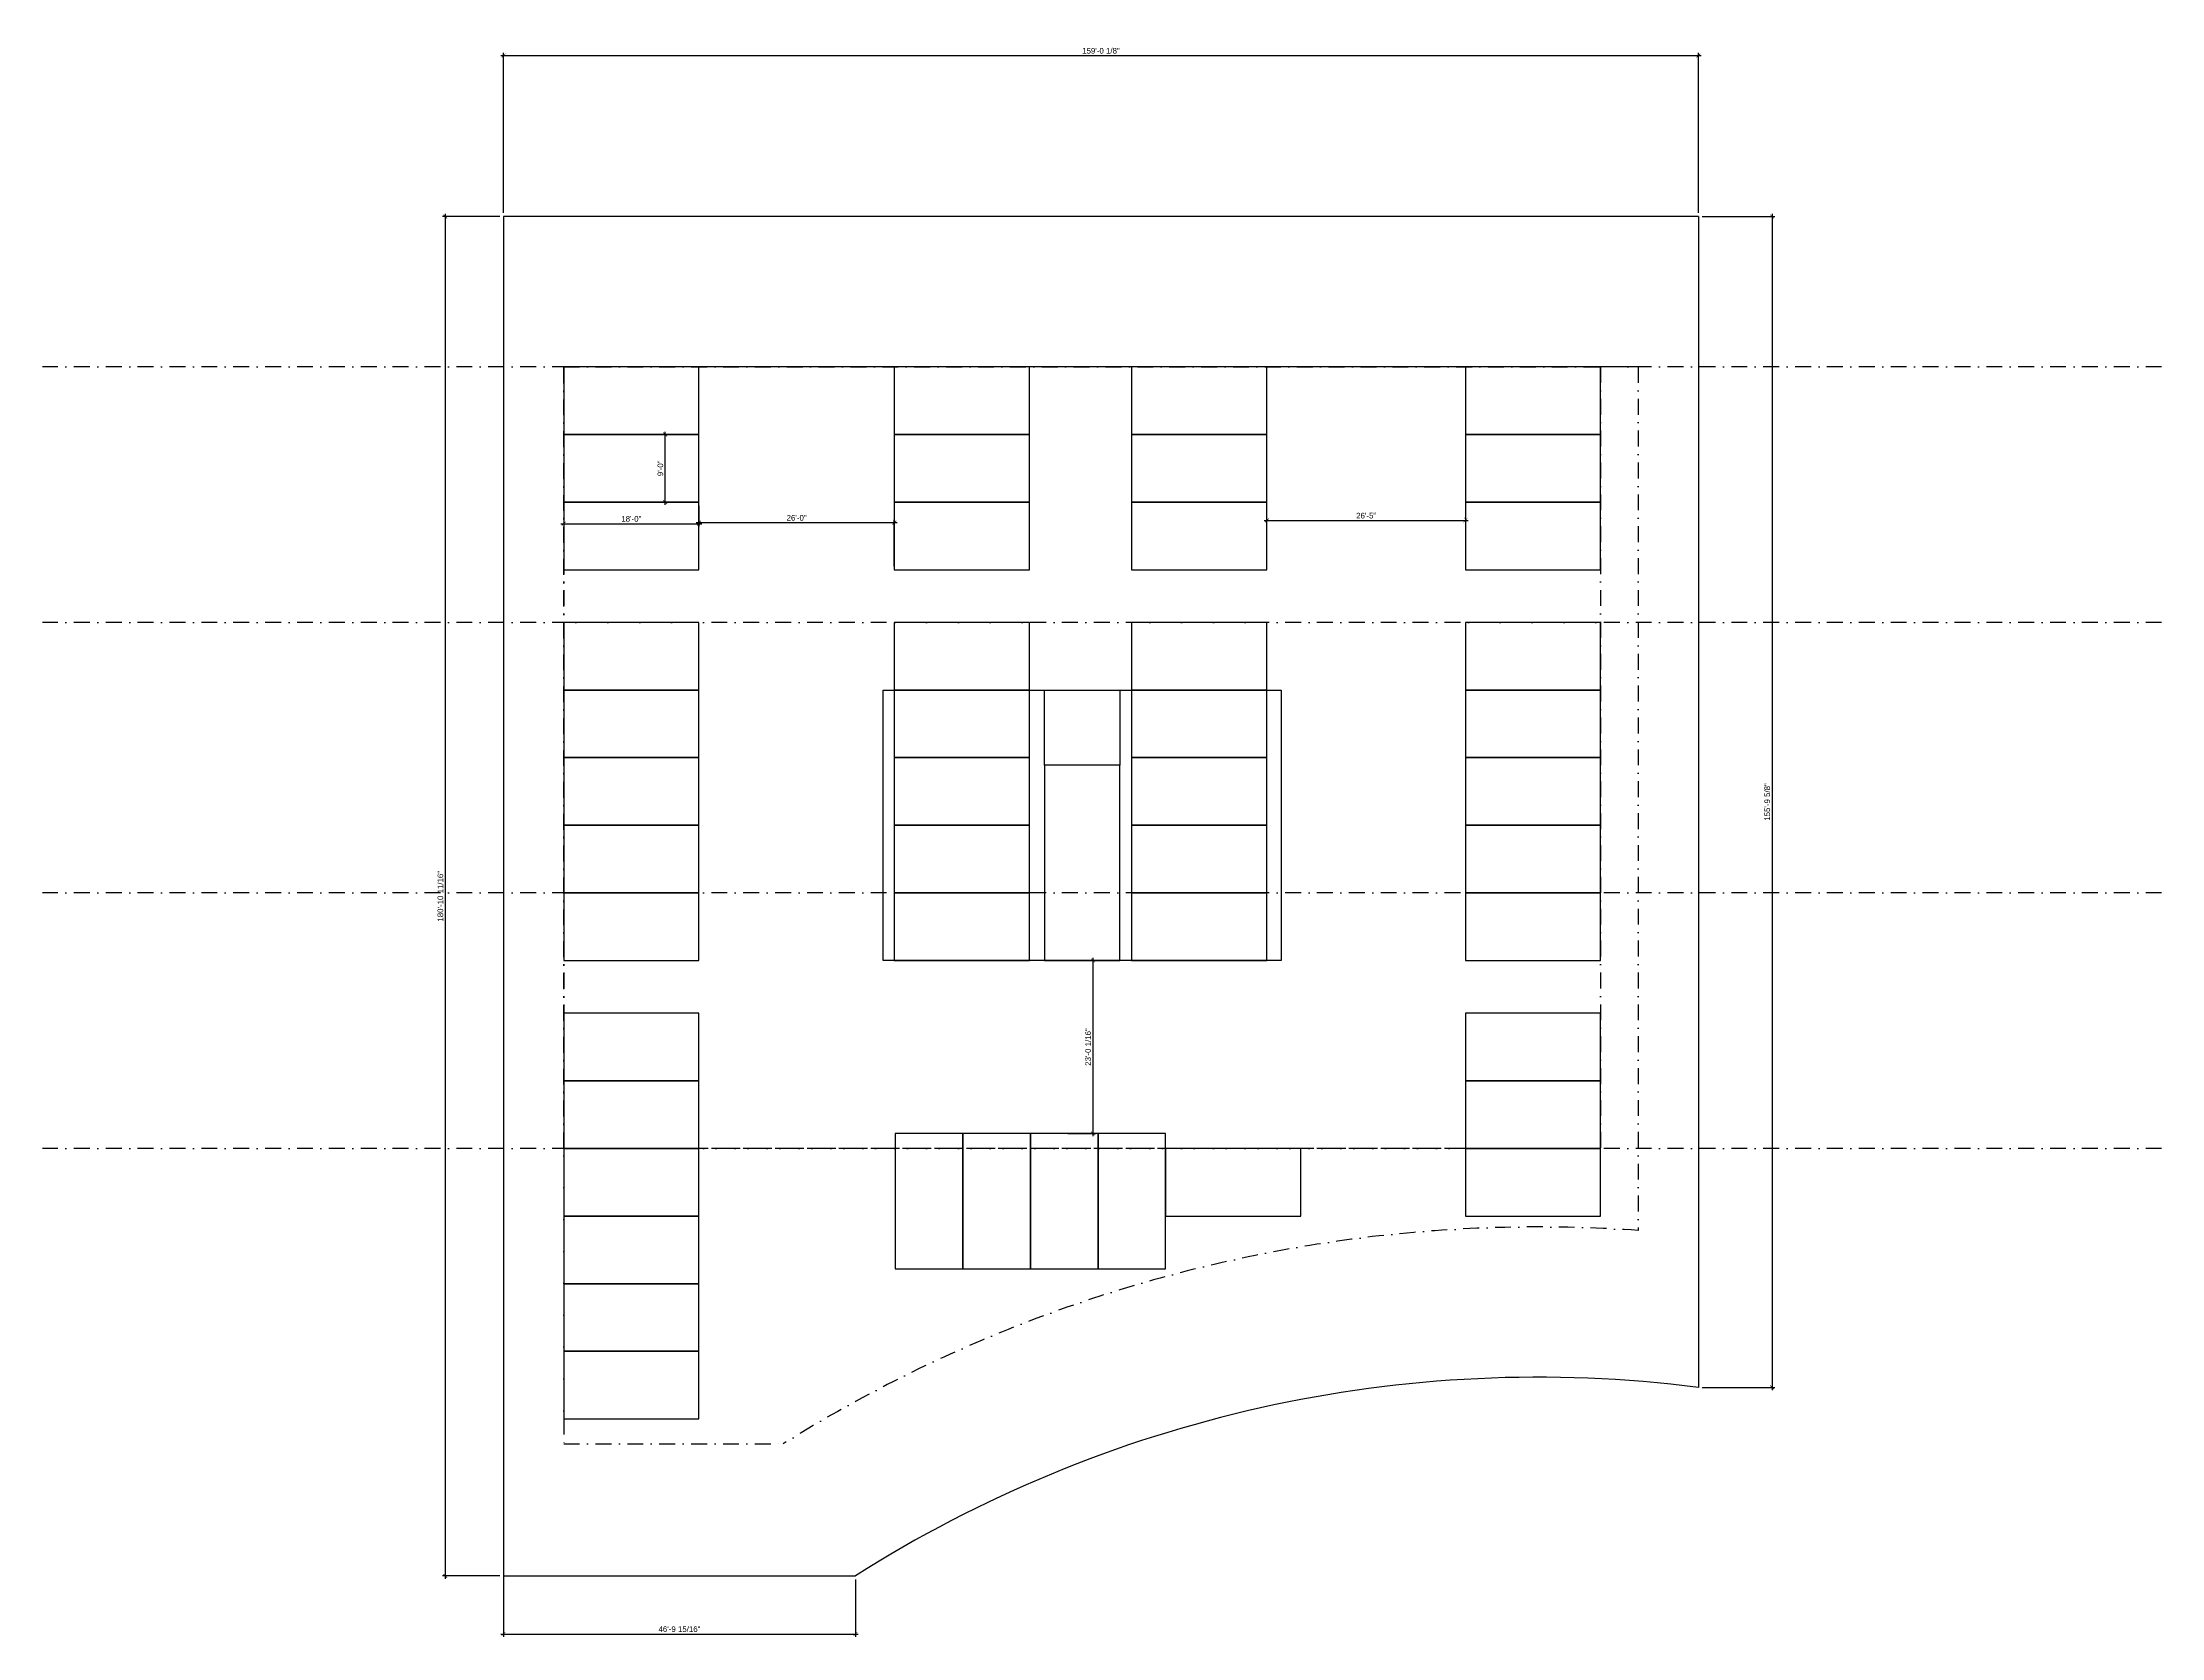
# Model space of a CAD drawing. Header units: feet. Extents: x -7809 to 10324, y 621 to 3578.
# Drawn here: x 6940 to 10324, y 621 to 3169 of the extents above; entities that cross this region are included whole.
import ezdxf

# ---------------------------------------------------------------- set-up
doc = ezdxf.new("R2010")
doc.units = ezdxf.units.FT
doc.header["$LTSCALE"] = 2
doc.linetypes.add('DASHDOT', pattern=[25.4, 12.7, -6.35, 0, -6.35])
doc.layers.add('dimensions', color=9, linetype='Continuous', lineweight=25)
doc.layers.add('walls', color=150, linetype='Continuous')
doc.styles.get("Standard").update_dxf_attribs({"font": 'arial.ttf'})
doc.dimstyles.new('Arch96', dxfattribs={"dimscale": 96, "dimtxt": 0.09375, "dimasz": 0.0625, "dimexe": 0.046875, "dimexo": 0.0625, "dimgap": 0.03125, "dimtad": 1, "dimtoh": 1, "dimdec": 4, "dimzin": 3, "dimdsep": 46, "dimlunit": 4, "dimtxsty": 'Standard', "dimblk": 'ARO14', "dimblk1": 'ARCHTICK', "dimblk2": 'ARCHTICK', "dimsah": 1, "dimcen": 0.1875, "dimdle": 0.046875, "dimclrd": 256, "dimclre": 256, "dimclrt": 256, "dimaunit": 1, "dimadec": 3, "dimazin": 2, "dimtfac": 1, "dimtdec": 4, "dimtmove": 2, "dimatfit": 3, "dimldrblk": 'ARO14', "dimfxl": 1, "dimfrac": 2, "dimlwd": -3, "dimlwe": -3, "dimarcsym": 0})

# ---------------------------------------------------------------- blocks, each defined once
blk = doc.blocks.new('_ARCHTICK')
at = {"linetype": 'ByBlock', "const_width": 0.15}
blk.add_lwpolyline([(-0.5, -0.5), (0.5, 0.5)], dxfattribs=at)
blk = doc.blocks.new('*D131')
at = {"layer": 'Defpoints', "color": 0, "transparency": 16777216}
for p in [(9584.5, 3147.6), (7676.4, 2890.5), (9584.5, 2890.5)]:
    blk.add_point(p, dxfattribs=at)
at = {"layer": 'dimensions', "lineweight": -3, "transparency": 16777216}
for p, q in [((7671.9, 3147.6), (9589, 3147.6)), ((7676.4, 2896.5), (7676.4, 3152.1)), ((9584.5, 2896.5), (9584.5, 3152.1))]:
    blk.add_line(p, q, dxfattribs=at)
at = {"layer": 'dimensions', "lineweight": -3, "transparency": 16777216, "xscale": 6, "yscale": 6, "zscale": 6, "rotation": 180}
blk.add_blockref('_ARCHTICK', (7676.4, 3147.6), dxfattribs=at)
at = {"layer": 'dimensions', "lineweight": -3, "transparency": 16777216, "xscale": 6, "yscale": 6, "zscale": 6}
blk.add_blockref('_ARCHTICK', (9584.5, 3147.6), dxfattribs=at)
at = {"layer": 'dimensions', "transparency": 16777216, "insert": (8630.4, 3155.2), "char_height": 9, "attachment_point": 5}
blk.add_mtext('159\'-0 1/8"', dxfattribs=at)
blk = doc.blocks.new('ARO14')
blk.add_line((0, 0), (-1.02, 0))
at = {"const_width": 0.0625}
blk.add_lwpolyline([(-0.77, 0.47), (0, 0), (-0.77, -0.47)], dxfattribs=at)
blk = doc.blocks.new('*D132')
at = {"layer": 'Defpoints', "color": 0, "transparency": 16777216}
for p in [(9584.5, 2890.5), (9584.5, 1020.9), (9702, 1020.9)]:
    blk.add_point(p, dxfattribs=at)
at = {"layer": 'dimensions', "lineweight": -3, "transparency": 16777216}
for p, q in [((9590.5, 2890.5), (9706.5, 2890.5)), ((9702, 2895), (9702, 1016.4)), ((9590.5, 1020.9), (9706.5, 1020.9))]:
    blk.add_line(p, q, dxfattribs=at)
at = {"layer": 'dimensions', "lineweight": -3, "transparency": 16777216, "xscale": 6, "yscale": 6, "zscale": 6}
for p, rotation in [((9702, 2890.5), 90), ((9702, 1020.9), 270)]:
    blk.add_blockref('_ARCHTICK', p, dxfattribs=dict(at, rotation=rotation))
at = {"layer": 'dimensions', "transparency": 16777216, "insert": (9694.4, 1955.7), "char_height": 9, "attachment_point": 5, "rotation": 90}
blk.add_mtext('155\'-9 5/8"', dxfattribs=at)
blk = doc.blocks.new('*D133')
at = {"layer": 'Defpoints', "color": 0, "transparency": 16777216}
for p in [(7676.4, 2890.5), (7583.2, 719.8), (7676.4, 719.8)]:
    blk.add_point(p, dxfattribs=at)
at = {"layer": 'dimensions', "lineweight": -3, "transparency": 16777216}
for p, q in [((7670.4, 2890.5), (7578.7, 2890.5)), ((7583.2, 2895), (7583.2, 715.3)), ((7670.4, 719.8), (7578.7, 719.8))]:
    blk.add_line(p, q, dxfattribs=at)
at = {"layer": 'dimensions', "lineweight": -3, "transparency": 16777216, "xscale": 6, "yscale": 6, "zscale": 6}
for p, rotation in [((7583.2, 2890.5), 90), ((7583.2, 719.8), 270)]:
    blk.add_blockref('_ARCHTICK', p, dxfattribs=dict(at, rotation=rotation))
at = {"layer": 'dimensions', "transparency": 16777216, "insert": (7575.5, 1805.1), "char_height": 9, "attachment_point": 5, "rotation": 90}
blk.add_mtext('180\'-10 11/16"', dxfattribs=at)
blk = doc.blocks.new('*D134')
at = {"layer": 'Defpoints', "color": 0, "transparency": 16777216}
for p in [(7676.4, 719.8), (8238.3, 719.8), (8238.3, 627)]:
    blk.add_point(p, dxfattribs=at)
at = {"layer": 'dimensions', "lineweight": -3, "transparency": 16777216}
for p, q in [((7676.4, 713.8), (7676.4, 622.5)), ((8238.3, 713.8), (8238.3, 622.5)), ((7671.9, 627), (8242.8, 627))]:
    blk.add_line(p, q, dxfattribs=at)
at = {"layer": 'dimensions', "lineweight": -3, "transparency": 16777216, "xscale": 6, "yscale": 6, "zscale": 6, "rotation": 180}
blk.add_blockref('_ARCHTICK', (7676.4, 627), dxfattribs=at)
at = {"layer": 'dimensions', "lineweight": -3, "transparency": 16777216, "xscale": 6, "yscale": 6, "zscale": 6}
blk.add_blockref('_ARCHTICK', (8238.3, 627), dxfattribs=at)
at = {"layer": 'dimensions', "transparency": 16777216, "insert": (7957.3, 634.7), "char_height": 9, "attachment_point": 5}
blk.add_mtext('46\'-9 15/16"', dxfattribs=at)
blk = doc.blocks.new('*D145')
at = {"layer": 'Defpoints', "color": 0, "transparency": 16777216}
for p in [(7772.4, 2434.5), (7988.4, 2434.5), (7988.4, 2400.1)]:
    blk.add_point(p, dxfattribs=at)
at = {"layer": 'dimensions', "lineweight": -3, "transparency": 16777216}
for p, q in [((7772.4, 2428.5), (7772.4, 2395.6)), ((7988.4, 2428.5), (7988.4, 2395.6)), ((7767.9, 2400.1), (7992.9, 2400.1))]:
    blk.add_line(p, q, dxfattribs=at)
at = {"layer": 'dimensions', "lineweight": -3, "transparency": 16777216, "xscale": 6, "yscale": 6, "zscale": 6, "rotation": 180}
blk.add_blockref('_ARCHTICK', (7772.4, 2400.1), dxfattribs=at)
at = {"layer": 'dimensions', "lineweight": -3, "transparency": 16777216, "xscale": 6, "yscale": 6, "zscale": 6}
blk.add_blockref('_ARCHTICK', (7988.4, 2400.1), dxfattribs=at)
at = {"layer": 'dimensions', "transparency": 16777216, "insert": (7880.4, 2407.7), "char_height": 9, "attachment_point": 5}
blk.add_mtext('18\'-0"', dxfattribs=at)
blk = doc.blocks.new('*D146')
at = {"layer": 'Defpoints', "color": 0, "transparency": 16777216}
for p in [(8300.4, 2401.8), (7988.4, 2326.5), (8300.4, 2326.5)]:
    blk.add_point(p, dxfattribs=at)
at = {"layer": 'dimensions', "lineweight": -3, "transparency": 16777216}
for p, q in [((7988.4, 2332.5), (7988.4, 2406.3)), ((8300.4, 2332.5), (8300.4, 2406.3)), ((7983.9, 2401.8), (8304.9, 2401.8))]:
    blk.add_line(p, q, dxfattribs=at)
at = {"layer": 'dimensions', "lineweight": -3, "transparency": 16777216, "xscale": 6, "yscale": 6, "zscale": 6, "rotation": 180}
blk.add_blockref('_ARCHTICK', (7988.4, 2401.8), dxfattribs=at)
at = {"layer": 'dimensions', "lineweight": -3, "transparency": 16777216, "xscale": 6, "yscale": 6, "zscale": 6}
blk.add_blockref('_ARCHTICK', (8300.4, 2401.8), dxfattribs=at)
at = {"layer": 'dimensions', "transparency": 16777216, "insert": (8144.4, 2409.4), "char_height": 9, "attachment_point": 5}
blk.add_mtext('26\'-0"', dxfattribs=at)
blk = doc.blocks.new('*D147')
at = {"layer": 'Defpoints', "color": 0, "transparency": 16777216}
for p in [(9212.4, 2405.3), (8895.4, 2401.8), (9212.4, 2401.8)]:
    blk.add_point(p, dxfattribs=at)
at = {"layer": 'dimensions', "lineweight": -3, "transparency": 16777216}
for p, q in [((8890.9, 2405.3), (9216.9, 2405.3)), ((8895.4, 2407.8), (8895.4, 2409.8)), ((9212.4, 2407.8), (9212.4, 2409.8))]:
    blk.add_line(p, q, dxfattribs=at)
at = {"layer": 'dimensions', "lineweight": -3, "transparency": 16777216, "xscale": 6, "yscale": 6, "zscale": 6, "rotation": 180}
blk.add_blockref('_ARCHTICK', (8895.4, 2405.3), dxfattribs=at)
at = {"layer": 'dimensions', "lineweight": -3, "transparency": 16777216, "xscale": 6, "yscale": 6, "zscale": 6}
blk.add_blockref('_ARCHTICK', (9212.4, 2405.3), dxfattribs=at)
at = {"layer": 'dimensions', "transparency": 16777216, "insert": (9053.9, 2412.9), "char_height": 9, "attachment_point": 5}
blk.add_mtext('26\'-5"', dxfattribs=at)
blk = doc.blocks.new('*D148')
at = {"layer": 'Defpoints', "color": 0, "transparency": 16777216}
for p in [(8600.4, 1702.5), (8571.7, 1426.4), (8617.6, 1426.4)]:
    blk.add_point(p, dxfattribs=at)
at = {"layer": 'dimensions', "lineweight": -3, "transparency": 16777216}
for p, q in [((8606.4, 1702.5), (8622.1, 1702.5)), ((8617.6, 1707), (8617.6, 1421.9)), ((8577.7, 1426.4), (8622.1, 1426.4))]:
    blk.add_line(p, q, dxfattribs=at)
at = {"layer": 'dimensions', "lineweight": -3, "transparency": 16777216, "xscale": 6, "yscale": 6, "zscale": 6}
for p, rotation in [((8617.6, 1702.5), 90), ((8617.6, 1426.4), 270)]:
    blk.add_blockref('_ARCHTICK', p, dxfattribs=dict(at, rotation=rotation))
at = {"layer": 'dimensions', "transparency": 16777216, "insert": (8609.9, 1564.4), "char_height": 9, "attachment_point": 5, "rotation": 90}
blk.add_mtext('23\'-0 1/16"', dxfattribs=at)
blk = doc.blocks.new('*D149')
at = {"layer": 'Defpoints', "color": 0, "transparency": 16777216}
for p in [(7934.4, 2542.5), (7988.4, 2542.5), (7988.4, 2434.5)]:
    blk.add_point(p, dxfattribs=at)
at = {"layer": 'dimensions', "lineweight": -3, "transparency": 16777216}
for p, q in [((7982.4, 2542.5), (7929.9, 2542.5)), ((7934.4, 2430), (7934.4, 2547)), ((7982.4, 2434.5), (7929.9, 2434.5))]:
    blk.add_line(p, q, dxfattribs=at)
at = {"layer": 'dimensions', "lineweight": -3, "transparency": 16777216, "xscale": 6, "yscale": 6, "zscale": 6}
for p, rotation in [((7934.4, 2542.5), 90), ((7934.4, 2434.5), 270)]:
    blk.add_blockref('_ARCHTICK', p, dxfattribs=dict(at, rotation=rotation))
at = {"layer": 'dimensions', "transparency": 16777216, "insert": (7926.8, 2488.5), "char_height": 9, "attachment_point": 5, "rotation": 90}
blk.add_mtext('9\'-0"', dxfattribs=at)

msp = doc.modelspace()

# ---------------------------------------------------------------- linework, layer by layer
at = {"layer": 'dimensions', "linetype": 'DASHDOT'}
for p, q in [((10324.15633, 2650.46134), (6939.91278, 2650.46134)), ((7772.36295, 2650.46134), (7772.36295, 930.74134)), ((9488.48295, 2650.46134), (9488.48295, 1271.41123)), ((10324.15633, 2242.46134), (6939.91278, 2242.46134)), ((10324.15633, 1810.46134), (6939.91278, 1810.46134)), ((10324.15633, 1402.46134), (6939.91278, 1402.46134)), ((7772.36295, 930.74134), (8122.92782, 930.74134))]:
    msp.add_line(p, q, dxfattribs=at)
at = {"layer": 'dimensions'}
msp.add_line((9488.48295, 2650.46134), (7772.36295, 2650.46134), dxfattribs=at)
at = {"layer": 'dimensions', "linetype": 'DASHDOT'}
msp.add_lwpolyline([(7772.36295, 2650.46134), (9428.36295, 2650.46134), (9428.36295, 1402.46134), (7772.36295, 1402.46134)], close=True, dxfattribs=at)
msp.add_arc((9328.51571, -994.57799), 2271.62864, 85.96191043, 122.05379187, dxfattribs=at)
at = {"layer": 'walls'}
for p, q in [((9584.48295, 2890.46134), (7676.36295, 2890.46134)), ((7676.36295, 2890.46134), (7676.36295, 690.74134)), ((9584.48295, 2890.46134), (9584.48295, 1020.86134)), ((7676.36295, 719.77164), (8238.32295, 719.77164))]:
    msp.add_line(p, q, dxfattribs=at)
for points in [[(7772.36295, 2542.46134), (7988.36295, 2542.46134), (7988.36295, 2650.46134), (7772.36295, 2650.46134)], [(8300.36295, 2542.46134), (8516.36295, 2542.46134), (8516.36295, 2650.46134), (8300.36295, 2650.46134)], [(8679.36295, 2542.46134), (8895.36295, 2542.46134), (8895.36295, 2650.46134), (8679.36295, 2650.46134)], [(9212.36295, 2542.46134), (9428.36295, 2542.46134), (9428.36295, 2650.46134), (9212.36295, 2650.46134)], [(7772.36295, 2434.46134), (7988.36295, 2434.46134), (7988.36295, 2542.46134), (7772.36295, 2542.46134)], [(8300.36295, 2434.46134), (8516.36295, 2434.46134), (8516.36295, 2542.46134), (8300.36295, 2542.46134)], [(8679.36295, 2434.46134), (8895.36295, 2434.46134), (8895.36295, 2542.46134), (8679.36295, 2542.46134)], [(9212.36295, 2434.46134), (9428.36295, 2434.46134), (9428.36295, 2542.46134), (9212.36295, 2542.46134)], [(7772.36295, 2326.46134), (7988.36295, 2326.46134), (7988.36295, 2434.46134), (7772.36295, 2434.46134)], [(8300.36295, 2326.46134), (8516.36295, 2326.46134), (8516.36295, 2434.46134), (8300.36295, 2434.46134)], [(8679.36295, 2326.46134), (8895.36295, 2326.46134), (8895.36295, 2434.46134), (8679.36295, 2434.46134)], [(9212.36295, 2326.46134), (9428.36295, 2326.46134), (9428.36295, 2434.46134), (9212.36295, 2434.46134)], [(7772.36295, 2134.46134), (7988.36295, 2134.46134), (7988.36295, 2242.46134), (7772.36295, 2242.46134)], [(8300.36295, 2134.46134), (8516.36295, 2134.46134), (8516.36295, 2242.46134), (8300.36295, 2242.46134)], [(8679.36295, 2134.46134), (8895.36295, 2134.46134), (8895.36295, 2242.46134), (8679.36295, 2242.46134)], [(9212.36295, 2134.46134), (9428.36295, 2134.46134), (9428.36295, 2242.46134), (9212.36295, 2242.46134)], [(7772.36295, 2026.46134), (7988.36295, 2026.46134), (7988.36295, 2134.46134), (7772.36295, 2134.46134)], [(8282.36295, 2134.46134), (8918.36295, 2134.46134), (8918.36295, 1702.46134), (8282.36295, 1702.46134)], [(8300.36295, 2026.46134), (8516.36295, 2026.46134), (8516.36295, 2134.46134), (8300.36295, 2134.46134)], [(8540.36295, 2134.46134), (8660.36295, 2134.46134), (8660.36295, 2014.46134), (8540.36295, 2014.46134)], [(8679.36295, 2026.46134), (8895.36295, 2026.46134), (8895.36295, 2134.46134), (8679.36295, 2134.46134)], [(9212.36295, 2026.46134), (9428.36295, 2026.46134), (9428.36295, 2134.46134), (9212.36295, 2134.46134)], [(7772.36295, 1918.46134), (7988.36295, 1918.46134), (7988.36295, 2026.46134), (7772.36295, 2026.46134)], [(8300.36295, 1918.46134), (8516.36295, 1918.46134), (8516.36295, 2026.46134), (8300.36295, 2026.46134)], [(8540.36295, 1702.46134), (8660.36295, 1702.46134), (8660.36295, 2014.46134), (8540.36295, 2014.46134)], [(8679.36295, 1918.46134), (8895.36295, 1918.46134), (8895.36295, 2026.46134), (8679.36295, 2026.46134)], [(9212.36295, 1918.46134), (9428.36295, 1918.46134), (9428.36295, 2026.46134), (9212.36295, 2026.46134)], [(7772.36295, 1810.46134), (7988.36295, 1810.46134), (7988.36295, 1918.46134), (7772.36295, 1918.46134)], [(8300.36295, 1810.46134), (8516.36295, 1810.46134), (8516.36295, 1918.46134), (8300.36295, 1918.46134)], [(8679.36295, 1810.46134), (8895.36295, 1810.46134), (8895.36295, 1918.46134), (8679.36295, 1918.46134)], [(9212.36295, 1810.46134), (9428.36295, 1810.46134), (9428.36295, 1918.46134), (9212.36295, 1918.46134)], [(7772.36295, 1702.46134), (7988.36295, 1702.46134), (7988.36295, 1810.46134), (7772.36295, 1810.46134)], [(8300.36295, 1702.46134), (8516.36295, 1702.46134), (8516.36295, 1810.46134), (8300.36295, 1810.46134)], [(8679.36295, 1702.46134), (8895.36295, 1702.46134), (8895.36295, 1810.46134), (8679.36295, 1810.46134)], [(9212.36295, 1702.46134), (9428.36295, 1702.46134), (9428.36295, 1810.46134), (9212.36295, 1810.46134)], [(7772.36295, 1510.46134), (7988.36295, 1510.46134), (7988.36295, 1618.46134), (7772.36295, 1618.46134)], [(9212.36295, 1510.46134), (9428.36295, 1510.46134), (9428.36295, 1618.46134), (9212.36295, 1618.46134)], [(7772.36295, 1402.46134), (7988.36295, 1402.46134), (7988.36295, 1510.46134), (7772.36295, 1510.46134)], [(9212.36295, 1402.46134), (9428.36295, 1402.46134), (9428.36295, 1510.46134), (9212.36295, 1510.46134)], [(8301.69514, 1426.42433), (8301.69514, 1210.42433), (8409.69514, 1210.42433), (8409.69514, 1426.42433)], [(8409.69514, 1426.42433), (8409.69514, 1210.42433), (8517.69514, 1210.42433), (8517.69514, 1426.42433)], [(8517.69514, 1426.42433), (8517.69514, 1210.42433), (8625.69514, 1210.42433), (8625.69514, 1426.42433)], [(8625.69514, 1426.42433), (8625.69514, 1210.42433), (8733.69514, 1210.42433), (8733.69514, 1426.42433)], [(7772.36295, 1294.46134), (7988.36295, 1294.46134), (7988.36295, 1402.46134), (7772.36295, 1402.46134)], [(8733.69514, 1294.46134), (8949.69514, 1294.46134), (8949.69514, 1402.46134), (8733.69514, 1402.46134)], [(9212.36295, 1294.46134), (9428.36295, 1294.46134), (9428.36295, 1402.46134), (9212.36295, 1402.46134)], [(7772.36295, 1186.46134), (7988.36295, 1186.46134), (7988.36295, 1294.46134), (7772.36295, 1294.46134)], [(7772.36295, 1078.46134), (7988.36295, 1078.46134), (7988.36295, 1186.46134), (7772.36295, 1186.46134)], [(7772.36295, 970.46134), (7988.36295, 970.46134), (7988.36295, 1078.46134), (7772.36295, 1078.46134)]]:
    msp.add_lwpolyline(points, close=True, dxfattribs=at)
msp.add_arc((9328.51571, -994.57799), 2031.62864, 82.76200257, 122.45318089, dxfattribs=at)

# ---------------------------------------------------------------- dimensions: what is measured, and where the dimension line sits
at = {"layer": 'dimensions'}
for base, p1, p2, picture, middle in [((9584.48295, 3147.58841), (7676.36295, 2890.46134), (9584.48295, 2890.46134), '*D131', (8630.42295, 3155.24189)), ((7988.36295, 2400.12751), (7772.36295, 2434.46134), (7988.36295, 2434.46134), '*D145', (7880.36295, 2407.72267)), ((8300.36295, 2401.81424), (7988.36295, 2326.46134), (8300.36295, 2326.46134), '*D146', (8144.36295, 2409.4094)), ((9212.36295, 2405.26652), (8895.36295, 2401.81424), (9212.36295, 2401.81424), '*D147', (9053.86295, 2412.86168)), ((8238.32295, 627.02924), (7676.36295, 719.77164), (8238.32295, 719.77164), '*D134', (7957.34295, 634.68272))]:
    dim = msp.add_linear_dim(base=base, p1=p1, p2=p2, dimstyle='Arch96', dxfattribs=at)
    dim.commit()
    dim.dimension.update_dxf_attribs({"geometry": picture, "text_midpoint": middle})
for base, p1, p2, picture, middle in [((7583.17363, 719.77164), (7676.36295, 2890.46134), (7676.36295, 719.77164), '*D133', (7575.52015, 1805.11649)), ((9702.00939, 1020.86134), (9584.48295, 2890.46134), (9584.48295, 1020.86134), '*D132', (9694.35591, 1955.66134)), ((7934.43089, 2542.46134), (7988.36295, 2434.46134), (7988.36295, 2542.46134), '*D149', (7926.83573, 2488.46134)), ((8617.60056, 1426.42433), (8600.36295, 1702.46134), (8571.69514, 1426.42433), '*D148', (8609.94401, 1564.44284))]:
    dim = msp.add_linear_dim(base=base, p1=p1, p2=p2, angle=90, dimstyle='Arch96', dxfattribs=at)
    dim.commit()
    dim.dimension.update_dxf_attribs({"geometry": picture, "text_midpoint": middle})

doc.saveas('drawing.dxf')
